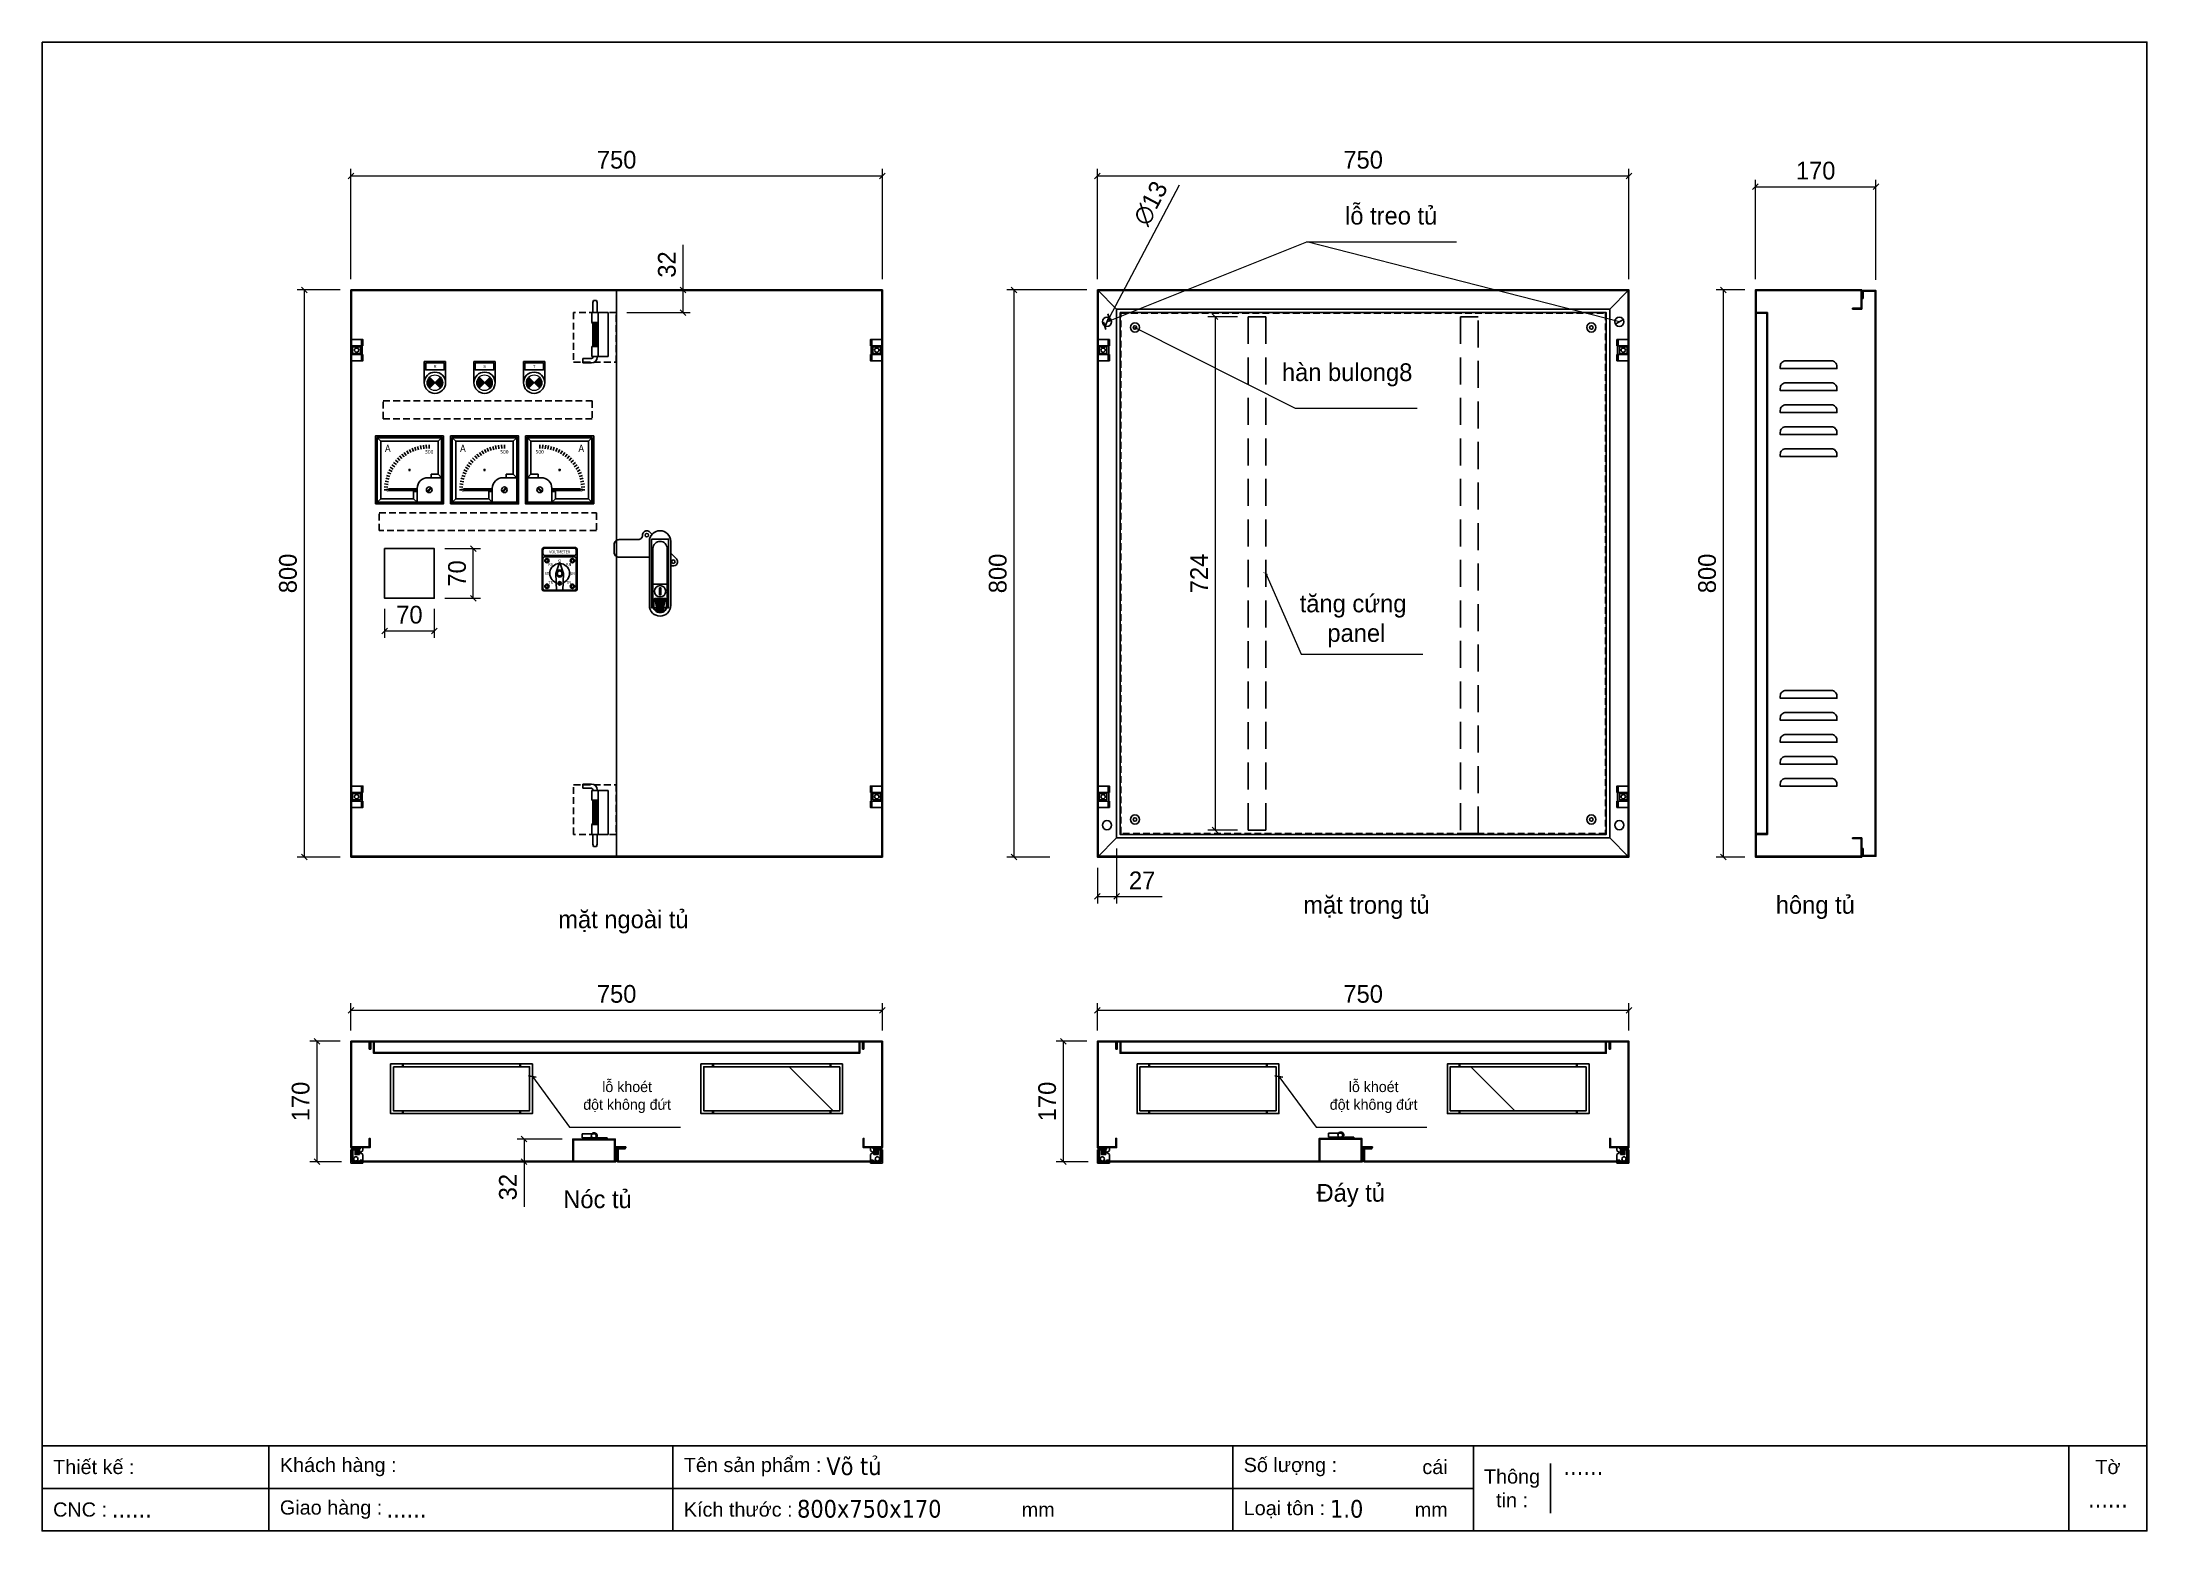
# Model space of a CAD drawing. Header units: millimetres. Extents: x 0 to 2970, y 0 to 2100.
import ezdxf
from ezdxf.enums import TextEntityAlignment as Align

# ---------------------------------------------------------------- set-up
doc = ezdxf.new("R2010")
doc.units = ezdxf.units.MM
doc.linetypes.add('HIDDEN2', pattern=[4.7625, 3.175, -1.5875])
doc.linetypes.add('HIDDENX2', pattern=[19.05, 12.7, -6.35])
doc.layers.add('01', color=7, linetype='HIDDEN2')
doc.layers.add('07', color=5, linetype='Continuous', lineweight=5)
doc.styles.add('Arial', font='arial.ttf')
doc.styles.add('Arial-Black', font='txt')
doc.styles.add('Tahoma (Input Text)', font='tahoma.ttf')
doc.dimstyles.new('CNC', dxfattribs={"dimtxt": 50, "dimasz": 5, "dimexe": 5, "dimexo": 15, "dimgap": 10, "dimtad": 1, "dimdec": 0, "dimtxsty": 'Standard', "dimblk": 'OPEN30', "dimcen": 10, "dimclrd": 5, "dimclre": 5, "dimclrt": 3, "dimazin": 3, "dimtfac": 1, "dimtdec": 0, "dimtmove": 0, "dimatfit": 3, "dimldrblk": 'ARCHTICK', "dimlwd": 9, "dimlwe": 9})
doc.dimstyles.new('Dim-25', dxfattribs={"dimtxt": 25, "dimasz": 8, "dimexe": 10, "dimexo": 15, "dimgap": 10, "dimtad": 1, "dimdec": 0, "dimtxsty": 'Standard', "dimblk": 'OBLIQUE', "dimcen": 10, "dimclrd": 5, "dimclre": 5, "dimclrt": 3, "dimazin": 3, "dimtfac": 1, "dimtdec": 0, "dimtmove": 0, "dimatfit": 3, "dimldrblk": 'OBLIQUE', "dimlwd": 9, "dimlwe": 9})

msp = doc.modelspace()

# ---------------------------------------------------------------- texts
at = {"color": 2, "char_height": 25, "width": 775, "attachment_point": 5}
for s, insert in [('lỗ treo tủ', (1903.6, 1855)), ('hàn bulong8', (1841.5, 1630.6)), ('tăng cứng\\P panel', (1849.9, 1283.6)), ('mặt trong tủ ', (1868.8, 879.3)), ('hông tủ', (2502.1, 879.3)), ('mặt ngoài tủ ', (820.3, 858.9)), ('{\\H0.6x;lỗ khoét \\Pđột không đứt} ', (825.5, 611.7)), ('{\\H0.6x;lỗ khoét \\Pđột không đứt} ', (1878.9, 611.7)), ('Nóc tủ', (783.7, 467.6)), ('Đáy tủ', (1846.6, 473.1))]:
    msp.add_mtext(s, dxfattribs=dict(at, insert=insert))

# ---------------------------------------------------------------- blocks, each defined once
blk = doc.blocks.new('*D1')
at = {"color": 0, "linetype": 'ByBlock', "lineweight": -2}
for p, q in [((439.7, 1915.2), (431.7, 1907.2)), ((1181.7, 1907.2), (1189.7, 1915.2))]:
    blk.add_line(p, q, dxfattribs=at)
at = {"color": 5, "lineweight": 9, "ltscale": 3, "transparency": 16777216}
for p, q in [((435.7, 1765.5), (435.7, 1921.2)), ((435.7, 1911.2), (1185.7, 1911.2)), ((1185.7, 1765.5), (1185.7, 1921.2))]:
    blk.add_line(p, q, dxfattribs=at)
at = {"layer": 'Defpoints', "color": 0, "ltscale": 3, "transparency": 16777216}
for p in [(1185.7, 1911.2), (435.7, 1750.5), (1185.7, 1750.5)]:
    blk.add_point(p, dxfattribs=at)
at = {"color": 3, "ltscale": 3, "transparency": 16777216, "insert": (810.7, 1933.9), "char_height": 25, "attachment_point": 5}
blk.add_mtext('750', dxfattribs=at)
blk = doc.blocks.new('_Oblique')
at = {"color": 0, "linetype": 'ByBlock', "lineweight": -2}
blk.add_line((-0.5, -0.5), (0.5, 0.5), dxfattribs=at)
blk = doc.blocks.new('*D2')
at = {"color": 0, "linetype": 'ByBlock', "lineweight": -2}
for p, q in [((373.8, 1746.5), (365.8, 1754.5)), ((365.8, 954.5), (373.8, 946.5))]:
    blk.add_line(p, q, dxfattribs=at)
at = {"color": 5, "lineweight": 9, "ltscale": 3, "transparency": 16777216}
for p, q in [((420.7, 1750.5), (359.8, 1750.5)), ((369.8, 1750.5), (369.8, 950.5)), ((420.7, 950.5), (359.8, 950.5))]:
    blk.add_line(p, q, dxfattribs=at)
at = {"layer": 'Defpoints', "color": 0, "ltscale": 3, "transparency": 16777216}
for p in [(435.7, 1750.5), (369.8, 950.5), (435.7, 950.5)]:
    blk.add_point(p, dxfattribs=at)
at = {"color": 3, "ltscale": 3, "transparency": 16777216, "insert": (347, 1350.5), "char_height": 25, "attachment_point": 5, "rotation": 90}
blk.add_mtext('800', dxfattribs=at)
blk = doc.blocks.new('khungtenAsean2')
at = {"color": 7}
for p, q in [((2970, -1980), (0, -1980)), ((320, -1980), (320, -2100)), ((890, -1980), (890, -2100)), ((1680, -1980), (1680, -2100)), ((2020, -1980), (2020, -2100)), ((2860, -1980), (2860, -2100)), ((2128.3, -2005), (2128.3, -2075)), ((2020, -2040), (0, -2040))]:
    blk.add_line(p, q, dxfattribs=at)
blk.add_lwpolyline([(0, 0), (2970, 0), (2970, -2100), (0, -2100)], close=True, dxfattribs=at)
at = {"color": 2, "char_height": 20, "style": 'Arial'}
for s, insert, width, attachment_point in [('  Thiết kế :', (0, -2010), 917.634, 4), ('  Khách hàng :', (320, -2010), 917.634, 4), ('  Tên sản phẩm :', (890, -2010), 917.634, 4), ('  Số lượng :', (1680, -2010), 917.634, 4), ('cái', (1947.6, -2010), 917.634, 4), ('Thông\\Ptin :', (2074.2, -2040), 108.311, 5), ('Tờ', (2915, -2010), 110, 5), ('  CNC :', (0, -2070), 917.634, 4), ('  Giao hàng :', (320, -2070), 917.634, 4), ('  Kích thước :', (890, -2070), 917.634, 4), ('mm', (1382.3, -2070), 917.634, 4), ('  Loại tôn :', (1680, -2070), 917.634, 4), ('mm', (1936.9, -2070), 917.634, 4)]:
    blk.add_mtext(s, dxfattribs=dict(at, insert=insert, width=width, attachment_point=attachment_point))
at = {"color": 1, "style": 'Tahoma (Input Text)', "flags": 8}
for tag, p in [('#01', (137.1, -2021.3)), ('#03', (506.6, -2019.3)), ('#05', (1106.6, -2021.3)), ('#07', (1834.7, -2021.3)), ('#09', (2146.7, -2021.3)), ('#02', (98.5, -2081.3)), ('#04', (486.1, -2081.3)), ('#06', (1065.3, -2081.3)), ('#08', (1817.4, -2081.3)), ('#10', (2146.7, -2081.3))]:
    blk.add_attdef(tag, p, '', height=25, dxfattribs=at)
blk.add_attdef('#11', text='', height=25, dxfattribs=at).set_placement((2915, -2067.3), align=Align.CENTER)
blk = doc.blocks.new('HL003-2-2')
at = {"color": 1}
for p, q in [((15, 21), (15, 12)), ((15, -9), (15, 0)), ((16, 12), (17, 12)), ((16, 0), (17, 0))]:
    blk.add_line(p, q, dxfattribs=at)
blk.add_lwpolyline([(17, 0), (17, -9), (0, -9), (0, 21), (17, 21), (17, 12)], dxfattribs=at)
blk.add_lwpolyline([(0, 12), (16, 12), (16, 0), (0, 0)], close=True, dxfattribs=at)
blk.add_circle((8, 6), 3, dxfattribs=at)
blk = doc.blocks.new('HL035-1-1')
at = {"color": 1}
for p, q in [((-5, 88), (-17, 88)), ((-17, 88), (-17, 82)), ((-5, 82), (-17, 82)), ((-4.5, 79), (18.5, 79)), ((-4.5, 65), (-4.5, 79)), ((-4.5, 65), (4.5, 65)), ((1.3, 65), (-4, 64)), ((4, 64), (-4, 62.5)), ((-4, 64), (-3, 64)), ((4, 62.5), (-4, 61)), ((-4, 62.5), (-3, 62.5)), ((4, 61), (-4, 59.5)), ((-4, 61), (-3, 61)), ((4, 59.5), (-4, 58)), ((-4, 59.5), (-3, 59.5)), ((-3, 79), (-3, 80)), ((-3, 79), (-3, 79)), ((3, 79), (3, 80)), ((3, 64), (4, 64)), ((3, 62.5), (4, 62.5)), ((3, 61), (4, 61)), ((3, 59.5), (4, 59.5)), ((4.5, 65), (4.5, 79)), ((4.5, 65), (4.5, 31)), ((18.5, 79), (18.5, 17)), ((-4.5, 17), (-4.5, 31)), ((-4.5, 31), (4.5, 31)), ((4, 58), (-4, 56.5)), ((-4, 58), (-3, 58)), ((4, 56.5), (-4, 55)), ((-4, 56.5), (-3, 56.5)), ((4, 55), (-4, 53.5)), ((-4, 55), (-3, 55)), ((4, 53.5), (-4, 52)), ((-4, 53.5), (-3, 53.5)), ((4, 52), (-4, 50.5)), ((-4, 52), (-3, 52)), ((4, 50.5), (-4, 49)), ((-4, 50.5), (-3, 50.5)), ((4, 49), (-4, 47.5)), ((-4, 49), (-3, 49)), ((4, 47.5), (-4, 46)), ((-4, 47.5), (-3, 47.5)), ((4, 46), (-4, 44.5)), ((-4, 46), (-3, 46)), ((4, 44.5), (-4, 43)), ((-4, 44.5), (-3, 44.5)), ((4, 43), (-4, 41.5)), ((-4, 43), (-3, 43)), ((4, 41.5), (-4, 40)), ((-4, 41.5), (-3, 41.5)), ((4, 40), (-4, 38.5)), ((-4, 40), (-3, 40)), ((4, 38.5), (-4, 37)), ((-4, 38.5), (-3, 38.5)), ((4, 37), (-4, 35.5)), ((-4, 37), (-3, 37)), ((4, 35.5), (-4, 34)), ((-4, 35.5), (-3, 35.5)), ((4, 34), (-4, 32.5)), ((-4, 34), (-3, 34)), ((3, 58), (4, 58)), ((3, 56.5), (4, 56.5)), ((3, 55), (4, 55)), ((3, 53.5), (4, 53.5)), ((3, 52), (4, 52)), ((3, 50.5), (4, 50.5)), ((3, 49), (4, 49)), ((3, 47.5), (4, 47.5)), ((3, 46), (4, 46)), ((3, 44.5), (4, 44.5)), ((3, 43), (4, 43)), ((3, 41.5), (4, 41.5)), ((3, 40), (4, 40)), ((3, 38.5), (4, 38.5)), ((3, 37), (4, 37)), ((3, 35.5), (4, 35.5)), ((3, 34), (4, 34)), ((4.5, 17), (4.5, 31)), ((18.5, 17), (-4.5, 17)), ((-3, 3), (-2, 0)), ((3, 3), (2, 0))]:
    blk.add_line(p, q, dxfattribs=at)
for points in [[(-3, 32.5), (-3, 65)], [(3, 65), (3, 32.5)], [(-3, 3), (-3, 17)], [(2, 0), (-2, 0)], [(3, 17), (3, 3)]]:
    blk.add_lwpolyline(points, dxfattribs=at)
blk.add_lwpolyline([(-4, 32.5), (4, 32.5), (4, 31), (-4, 31)], close=True, dxfattribs=at)
for radius in [8, 2]:
    blk.add_arc((-5, 80), radius, 0, 90, dxfattribs=at)
blk = doc.blocks.new('*D3')
at = {"color": 5, "lineweight": 9, "ltscale": 3, "transparency": 16777216}
for p, q in [((2417.6, 1765.5), (2417.6, 1905.9)), ((2587.6, 1764.5), (2587.6, 1905.9)), ((2417.6, 1895.9), (2587.6, 1895.9))]:
    blk.add_line(p, q, dxfattribs=at)
at = {"color": 0, "linetype": 'ByBlock', "lineweight": -2}
for p, q in [((2421.6, 1899.9), (2413.6, 1891.9)), ((2583.6, 1891.9), (2591.6, 1899.9))]:
    blk.add_line(p, q, dxfattribs=at)
at = {"layer": 'Defpoints', "color": 0, "ltscale": 3, "transparency": 16777216}
for p in [(2587.6, 1895.9), (2417.6, 1750.5), (2587.6, 1749.5)]:
    blk.add_point(p, dxfattribs=at)
at = {"color": 3, "ltscale": 3, "transparency": 16777216, "insert": (2502.6, 1918.6), "char_height": 25, "attachment_point": 5}
blk.add_mtext('170', dxfattribs=at)
blk = doc.blocks.new('*D4')
at = {"color": 0, "linetype": 'ByBlock', "lineweight": -2}
for p, q in [((2376.2, 1746.5), (2368.2, 1754.5)), ((2368.2, 954.5), (2376.2, 946.5))]:
    blk.add_line(p, q, dxfattribs=at)
at = {"color": 5, "lineweight": 9, "ltscale": 3, "transparency": 16777216}
for p, q in [((2402.6, 1750.5), (2362.2, 1750.5)), ((2372.2, 1750.5), (2372.2, 950.5)), ((2402.6, 950.5), (2362.2, 950.5))]:
    blk.add_line(p, q, dxfattribs=at)
at = {"layer": 'Defpoints', "color": 0, "ltscale": 3, "transparency": 16777216}
for p in [(2417.6, 1750.5), (2372.2, 950.5), (2417.6, 950.5)]:
    blk.add_point(p, dxfattribs=at)
at = {"color": 3, "ltscale": 3, "transparency": 16777216, "insert": (2349.5, 1350.5), "char_height": 25, "attachment_point": 5, "rotation": 90}
blk.add_mtext('800', dxfattribs=at)
blk = doc.blocks.new('Ampere-Meter-front')
at = {"color": 6}
for p, q in [((-40.5, 40.5), (-45.5, 45.5)), ((5.6, 26), (3.7, 30.7)), ((9.2, 27.4), (7.6, 32.1)), ((12.9, 28.5), (11.6, 33.3)), ((16.6, 29.4), (15.6, 34.3)), ((20.4, 30), (19.7, 35)), ((24.2, 30.4), (23.8, 35.4)), ((28, 30.5), (28, 35.5)), ((40.5, 40.5), (45.5, 45.5)), ((-24.5, -2.1), (-29, 0.1)), ((-22.7, 1.2), (-27, 3.8)), ((-20.6, 4.5), (-24.8, 7.3)), ((-18.4, 7.6), (-22.4, 10.7)), ((-16, 10.6), (-19.7, 13.9)), ((-13.4, 13.4), (-16.9, 16.9)), ((-10.6, 16), (-13.9, 19.7)), ((-7.6, 18.4), (-10.7, 22.4)), ((-4.5, 20.6), (-7.3, 24.8)), ((-1.2, 22.7), (-3.8, 27)), ((-1.5, 0), (1.5, 0)), ((2.1, 24.5), (-0.1, 29)), ((0, 1.5), (0, -1.5)), ((-30.5, -28), (-35.5, -28)), ((-30.5, -28), (-35.5, -28)), ((-30.4, -24.2), (-35.4, -23.8)), ((-30, -20.4), (-35, -19.7)), ((-29.4, -16.6), (-34.3, -15.6)), ((-28.5, -12.9), (-33.3, -11.6)), ((-27.4, -9.2), (-32.1, -7.6)), ((-26, -5.6), (-30.7, -3.7)), ((-30.5, -28), (-28.1, -26.8)), ((-30.5, -28), (-28.1, -29.2)), ((11, -26.8), (-28.1, -26.8)), ((11, -29.2), (-28.1, -29.2)), ((30.2, -24.7), (24.7, -30.2)), ((31.3, -25.8), (25.8, -31.3)), ((30.5, -11), (30.5, -6)), ((45.5, -11), (40.5, -6)), ((-40.5, -40.5), (-45.5, -45.5)), ((11, -30.5), (6, -30.5)), ((11, -45.5), (6, -40.5))]:
    blk.add_line(p, q, dxfattribs=at)
for points in [[(-48, -48), (48, -48), (48, 48), (-48, 48)], [(-45.5, -45.5), (45.5, -45.5), (45.5, 45.5), (-45.5, 45.5)]]:
    blk.add_lwpolyline(points, close=True, dxfattribs=at)
for points in [[(40.5, -6), (40.5, 40.5), (-40.5, 40.5), (-40.5, -40.5), (6, -40.5)], [(30.5, -6), (40.5, -6)], [(6, -40.5), (6, -30.5)]]:
    blk.add_lwpolyline(points, dxfattribs=at)
blk.add_lwpolyline([(11, -45.5), (11, -26, -0.414214), (26, -11), (45.5, -11)], format="xyb", dxfattribs=at)
blk.add_circle((28, -28), 4, dxfattribs=at)
at = {"color": 6, "style": 'Tahoma (Input Text)'}
for tag, height, p in [('BEW-96', 10, (-30.5, 30.5)), ('MAX', 5, (28, 25.5)), ('O', 5, (-30.5, -28))]:
    blk.add_attdef(tag, text='', height=height, dxfattribs=at).set_placement(p, align=Align.MIDDLE_CENTER)
blk = doc.blocks.new('Den XANH')
h = blk.add_hatch(color=5)
h.paths.add_polyline_path([(15, 15), (22.8, 7.2, 0.198912), (26, 15, 0.198912), (22.8, 22.8)])
h.paths.add_polyline_path([(15, 15), (7.2, 22.8, 0.198912), (4, 15, 0.198912), (7.2, 7.2)])
at = {"color": 7}
for p, q in [((0, 45), (30, 45)), ((0, 45), (0, 15)), ((30, 15), (30, 45))]:
    blk.add_line(p, q, dxfattribs=at)
blk.add_lwpolyline([(2, 43), (28, 43), (28, 33), (2, 33)], close=True, dxfattribs=at)
blk.add_circle((15, 15), 15, dxfattribs=at)
at = {"layer": '07', "color": 5, "linetype": 'Continuous', "lineweight": 5, "ltscale": 3}
for p, q in [((22.8, 22.8), (7.2, 7.2)), ((7.2, 22.8), (22.8, 7.2))]:
    blk.add_line(p, q, dxfattribs=at)
blk.add_circle((15, 15), 11, dxfattribs=at)
at = {"layer": '01', "color": 2, "linetype": 'Continuous', "lineweight": 5, "style": 'Arial-Black'}
blk.add_attdef('T-SP', text='', height=2.4, dxfattribs=at).set_placement((15.2, 36), align=Align.CENTER)
blk = doc.blocks.new('Den DO')
h = blk.add_hatch(color=1)
h.paths.add_polyline_path([(7.2, 7.2), (15, 15), (7.2, 22.8, 0.198912), (4, 15, 0.198912)])
h.paths.add_polyline_path([(26, 15, 0.198912), (22.8, 22.8), (15, 15), (22.8, 7.2, 0.198912)])
at = {"color": 7}
for p, q in [((0, 45), (30, 45)), ((0, 45), (0, 15)), ((30, 15), (30, 45))]:
    blk.add_line(p, q, dxfattribs=at)
blk.add_lwpolyline([(2, 43), (28, 43), (28, 33), (2, 33)], close=True, dxfattribs=at)
blk.add_circle((15, 15), 15, dxfattribs=at)
at = {"layer": '07', "color": 1, "linetype": 'Continuous', "lineweight": 5, "ltscale": 3}
for p, q in [((22.8, 22.8), (7.2, 7.2)), ((7.2, 22.8), (22.8, 7.2))]:
    blk.add_line(p, q, dxfattribs=at)
blk.add_circle((15, 15), 11, dxfattribs=at)
at = {"layer": '01', "color": 2, "linetype": 'Continuous', "lineweight": 5, "style": 'Arial-Black'}
blk.add_attdef('T-SP', text='', height=2.4, dxfattribs=at).set_placement((15.2, 36), align=Align.CENTER)
blk = doc.blocks.new('Den VANG')
h = blk.add_hatch(color=2)
h.paths.add_polyline_path([(22.8, 7.2, 0.198912), (26, 15, 0.198912), (22.8, 22.8), (15, 15)])
h.paths.add_polyline_path([(7.2, 7.2), (15, 15), (7.2, 22.8, 0.198912), (4, 15, 0.198912)])
at = {"color": 7}
for p, q in [((0, 45), (30, 45)), ((0, 45), (0, 15)), ((30, 15), (30, 45))]:
    blk.add_line(p, q, dxfattribs=at)
blk.add_lwpolyline([(2, 43), (28, 43), (28, 33), (2, 33)], close=True, dxfattribs=at)
blk.add_circle((15, 15), 15, dxfattribs=at)
at = {"layer": '07', "color": 2, "linetype": 'Continuous', "lineweight": 5, "ltscale": 3}
for p, q in [((22.8, 22.8), (7.2, 7.2)), ((7.2, 22.8), (22.8, 7.2))]:
    blk.add_line(p, q, dxfattribs=at)
blk.add_circle((15, 15), 11, dxfattribs=at)
at = {"layer": '01', "color": 2, "linetype": 'Continuous', "lineweight": 5, "style": 'Arial-Black'}
blk.add_attdef('T-SP', text='', height=2.4, dxfattribs=at).set_placement((15.2, 36), align=Align.CENTER)
blk = doc.blocks.new('*D5')
at = {"color": 5, "lineweight": 9, "ltscale": 3, "transparency": 16777216}
for p, q in [((483.3, 1300.5), (483.3, 1259.5)), ((553.3, 1300.5), (553.3, 1259.5)), ((483.3, 1269.5), (553.3, 1269.5))]:
    blk.add_line(p, q, dxfattribs=at)
at = {"color": 0, "linetype": 'ByBlock', "lineweight": -2}
for p, q in [((487.3, 1273.5), (479.3, 1265.5)), ((549.3, 1265.5), (557.3, 1273.5))]:
    blk.add_line(p, q, dxfattribs=at)
at = {"layer": 'Defpoints', "color": 0, "ltscale": 3, "transparency": 16777216}
for p in [(483.3, 1315.5), (553.3, 1315.5), (553.3, 1269.5)]:
    blk.add_point(p, dxfattribs=at)
at = {"color": 3, "ltscale": 3, "transparency": 16777216, "insert": (518.3, 1292.2), "char_height": 25, "attachment_point": 5}
blk.add_mtext('70', dxfattribs=at)
blk = doc.blocks.new('*D6')
at = {"color": 5, "lineweight": 9, "ltscale": 3, "transparency": 16777216}
for p, q in [((568.3, 1385.5), (618.4, 1385.5)), ((608.4, 1315.5), (608.4, 1385.5)), ((568.3, 1315.5), (618.4, 1315.5))]:
    blk.add_line(p, q, dxfattribs=at)
at = {"color": 0, "linetype": 'ByBlock', "lineweight": -2}
for p, q in [((612.4, 1381.5), (604.4, 1389.5)), ((604.4, 1319.5), (612.4, 1311.5))]:
    blk.add_line(p, q, dxfattribs=at)
at = {"layer": 'Defpoints', "color": 0, "ltscale": 3, "transparency": 16777216}
for p in [(553.3, 1385.5), (608.4, 1385.5), (553.3, 1315.5)]:
    blk.add_point(p, dxfattribs=at)
at = {"color": 3, "ltscale": 3, "transparency": 16777216, "insert": (585.6, 1350.5), "char_height": 25, "attachment_point": 5, "rotation": 90}
blk.add_mtext('70', dxfattribs=at)
blk = doc.blocks.new('*D7')
at = {"color": 0, "linetype": 'ByBlock', "lineweight": -2}
for p, q in [((1493.1, 1915.2), (1485.1, 1907.2)), ((2235.1, 1907.2), (2243.1, 1915.2))]:
    blk.add_line(p, q, dxfattribs=at)
at = {"color": 5, "lineweight": 9, "ltscale": 3, "transparency": 16777216}
for p, q in [((1489.1, 1765.5), (1489.1, 1921.2)), ((1489.1, 1911.2), (2239.1, 1911.2)), ((2239.1, 1765.5), (2239.1, 1921.2))]:
    blk.add_line(p, q, dxfattribs=at)
at = {"layer": 'Defpoints', "color": 0, "ltscale": 3, "transparency": 16777216}
for p in [(2239.1, 1911.2), (1489.1, 1750.5), (2239.1, 1750.5)]:
    blk.add_point(p, dxfattribs=at)
at = {"color": 3, "ltscale": 3, "transparency": 16777216, "insert": (1864.1, 1933.9), "char_height": 25, "attachment_point": 5}
blk.add_mtext('750', dxfattribs=at)
blk = doc.blocks.new('*D8')
at = {"color": 0, "linetype": 'ByBlock', "lineweight": -2}
for p, q in [((1375.3, 1746.5), (1367.3, 1754.5)), ((1367.3, 954.5), (1375.3, 946.5))]:
    blk.add_line(p, q, dxfattribs=at)
at = {"color": 5, "lineweight": 9, "ltscale": 3, "transparency": 16777216}
for p, q in [((1474.1, 1750.5), (1361.3, 1750.5)), ((1371.3, 1750.5), (1371.3, 950.5)), ((1422.2, 950.5), (1361.3, 950.5))]:
    blk.add_line(p, q, dxfattribs=at)
at = {"layer": 'Defpoints', "color": 0, "ltscale": 3, "transparency": 16777216}
for p in [(1489.1, 1750.5), (1371.3, 950.5), (1437.2, 950.5)]:
    blk.add_point(p, dxfattribs=at)
at = {"color": 3, "ltscale": 3, "transparency": 16777216, "insert": (1348.6, 1350.5), "char_height": 25, "attachment_point": 5, "rotation": 90}
blk.add_mtext('800', dxfattribs=at)
blk = doc.blocks.new('HL003-2-3')
h = blk.add_hatch()
h.set_pattern_fill('ANSI31', color=2, scale=0.5, style=0)
h.set_pattern_definition([(45, (8435.407, 86016.9664), (-1.122532015, 1.122532015), [])])
h.paths.add_polyline_path([(11, 10), (5, 10), (5, 0), (11, 0)])
at = {"color": 1}
for p, q in [((0, 22), (17, 22)), ((0, 20), (0, 22)), ((0, 20), (15, 20)), ((4, 18), (0, 18)), ((0, 10), (0, 18)), ((0, 10), (8, 3)), ((0, 4), (3.4, 7)), ((0, 0), (0, 4)), ((16, 0), (0, 0)), ((4, 20), (4, 18)), ((17, 3), (8, 3)), ((15, 20), (15, 3)), ((16, 3), (16, 0)), ((17, 22), (17, 3))]:
    blk.add_line(p, q, dxfattribs=at)
at = {"color": 2}
blk.add_lwpolyline([(5, 10), (11, 10), (11, 0), (5, 0)], close=True, dxfattribs=at)
at = {"color": 1}
blk.add_circle((10, 16), 3, dxfattribs=at)
blk.add_circle((10, 16), 3, dxfattribs=at)
blk = doc.blocks.new('*D9')
at = {"color": 5, "lineweight": 9, "ltscale": 3, "transparency": 16777216}
for p, q in [((1474.1, 690.7), (1431, 690.7)), ((1441, 690.7), (1441, 520.7)), ((1476.1, 520.7), (1431, 520.7))]:
    blk.add_line(p, q, dxfattribs=at)
at = {"color": 0, "linetype": 'ByBlock', "lineweight": -2}
for p, q in [((1445, 686.7), (1437, 694.7)), ((1437, 524.7), (1445, 516.7))]:
    blk.add_line(p, q, dxfattribs=at)
at = {"layer": 'Defpoints', "color": 0, "ltscale": 3, "transparency": 16777216}
for p in [(1489.1, 690.7), (1441, 520.7), (1491.1, 520.7)]:
    blk.add_point(p, dxfattribs=at)
at = {"color": 3, "ltscale": 3, "transparency": 16777216, "insert": (1418.3, 605.7), "char_height": 25, "attachment_point": 5, "rotation": 90}
blk.add_mtext('170', dxfattribs=at)
blk = doc.blocks.new('HL035-1-3')
at = {"color": 1}
for p, q in [((0, 3), (-17, 3)), ((-17, -3), (-17, 3)), ((0, 4.5), (18.5, 4.5)), ((18.5, 3), (0.2, 3)), ((4.4, 1), (2.9, 0.7)), ((18.5, 3), (18.5, 4.5)), ((0, -3), (-17, -3))]:
    blk.add_line(p, q, dxfattribs=at)
for radius, start, end in [(4.5, 90, 138.1897), (4.5, 221.8103, 13.4301), (3, 87.0927, 90), (3, 270, 90), (3, 270, 13.4301)]:
    blk.add_arc((0, 0), radius, start, end, dxfattribs=at)
blk = doc.blocks.new('AB301-2-1')
at = {"linetype": 'Continuous'}
h = blk.add_hatch(dxfattribs=at)
h.set_pattern_fill('ACAD_ISO09W100', color=1, scale=0.2)
h.set_pattern_definition([(0, (-368.0181, 398.3814), (0, 1), [4.8, -0.6, 1.2, -0.6, 1.2, -0.6])])
h.paths.add_polyline_path([(-4.1, -88.5, 0.118404), (0, -89.5, 0.118404), (4.1, -88.5), (7, -72), (-7, -72)])
at = {"color": 1, "linetype": 'Continuous'}
for p, q in [((-10, -50.5), (10, -50.5)), ((-7, -72), (7, -72)), ((-7, -72), (-4.1, -88.5)), ((7, -72), (4.1, -88.5))]:
    blk.add_line(p, q, dxfattribs=at)
for points in [[(-15, -12.5), (-57.5, -12.5, -0.414214), (-65, -5), (-65, 5, -0.414214), (-57.5, 12.5), (-30.7, 12.5, 0.414214), (-24.7, 18.5), (-24.7, 18.7)], [(-24.7, 18.7, -0.198912), (-23, 23), (-23, 23, -0.414214), (-14.5, 23), (-11.3, 19.8)], [(15, -6.5), (23, -14.5, -0.414214), (23, -23), (23, -23, -0.381561), (15, -23.4, -0.381561)]]:
    blk.add_lwpolyline(points, format="xyb", dxfattribs=at)
for points in [[(0, 25), (0, 25, -0.414214), (15, 10), (15, -80.5, -0.414214), (0, -95.5), (0, -95.5, -0.414214), (-15, -80.5), (-15, 10, -0.414214)], [(0, 10, -0.414214), (10, 0), (10, -80.5, -0.414214), (0, -90.5, -0.414214), (-10, -80.5), (-10, 0, -0.414214)], [(9, -72.5), (9, -80.5, -0.414214), (0, -89.5, -0.414214), (-9, -80.5), (-9, -72.5, -0.414214), (-7, -70.5), (7, -70.5, -0.414214)]]:
    blk.add_lwpolyline(points, format="xyb", close=True, dxfattribs=at)
at = {"color": 2, "linetype": 'Continuous'}
blk.add_lwpolyline([(-12, 13.3), (12, 13.3), (12, -83.7), (-12, -83.7)], close=True, dxfattribs=at)
at = {"color": 1, "linetype": 'Continuous'}
blk.add_lwpolyline([(-1, -55.5), (1, -55.5), (1, -65.5), (-1, -65.5)], close=True, dxfattribs=at)
for centre, radius in [((-18.7, 18.7), 2.5), ((18.7, -18.7), 2.5), ((0, -60.5), 8)]:
    blk.add_circle(centre, radius, dxfattribs=at)
blk = doc.blocks.new('_ArchTick')
at = {"color": 0, "const_width": 0.15}
blk.add_lwpolyline([(-0.5, -0.5), (0.5, 0.5)], dxfattribs=at)
blk = doc.blocks.new('_Open30')
at = {"color": 0, "linetype": 'ByBlock', "lineweight": -2}
for p, q in [((-1, 0.27), (0, 0)), ((0, 0), (-1, -0.27)), ((0, 0), (-1, 0))]:
    blk.add_line(p, q, dxfattribs=at)
blk = doc.blocks.new('*D10')
at = {"color": 5, "lineweight": 9, "ltscale": 3, "transparency": 16777216}
for p, q in [((1516.1, 962.5), (1516.1, 885)), ((1489.1, 935.5), (1489.1, 885)), ((1489.1, 895), (1516.1, 895)), ((1516.1, 895), (1580.3, 895))]:
    blk.add_line(p, q, dxfattribs=at)
at = {"color": 0, "linetype": 'ByBlock', "lineweight": -2}
for p, q in [((1493.1, 899), (1485.1, 891)), ((1512.1, 891), (1520.1, 899))]:
    blk.add_line(p, q, dxfattribs=at)
at = {"layer": 'Defpoints', "color": 0, "ltscale": 3, "transparency": 16777216}
for p in [(1489.1, 950.5), (1516.1, 977.5), (1516.1, 895)]:
    blk.add_point(p, dxfattribs=at)
at = {"color": 3, "ltscale": 3, "transparency": 16777216, "insert": (1552.2, 917.6), "char_height": 25, "attachment_point": 5}
blk.add_mtext('27', dxfattribs=at)
blk = doc.blocks.new('*D11')
at = {"color": 5, "lineweight": 9, "ltscale": 3, "transparency": 16777216}
for p, q in [((1489.1, 705.7), (1489.1, 744.5)), ((2239.1, 705.7), (2239.1, 744.5)), ((1489.1, 734.5), (2239.1, 734.5))]:
    blk.add_line(p, q, dxfattribs=at)
at = {"color": 0, "linetype": 'ByBlock', "lineweight": -2}
for p, q in [((1493.1, 738.5), (1485.1, 730.5)), ((2235.1, 730.5), (2243.1, 738.5))]:
    blk.add_line(p, q, dxfattribs=at)
at = {"layer": 'Defpoints', "color": 0, "ltscale": 3, "transparency": 16777216}
for p in [(2239.1, 734.5), (1489.1, 690.7), (2239.1, 690.7)]:
    blk.add_point(p, dxfattribs=at)
at = {"color": 3, "ltscale": 3, "transparency": 16777216, "insert": (1864.1, 757.3), "char_height": 25, "attachment_point": 5}
blk.add_mtext('750', dxfattribs=at)
blk = doc.blocks.new('*D12')
at = {"color": 5, "lineweight": 9, "ltscale": 3, "transparency": 16777216}
for p in [(1604.3, 1898.4), (1499.5, 1699.8)]:
    blk.add_line(p, (1505.6, 1711.3), dxfattribs=at)
at = {"color": 0, "linetype": 'ByBlock', "lineweight": -2}
for p, q in [((1501.2, 1694.4), (1497.9, 1705.2)), ((1503.9, 1716.7), (1507.3, 1705.9))]:
    blk.add_line(p, q, dxfattribs=at)
at = {"layer": 'Defpoints', "color": 0, "ltscale": 3, "transparency": 16777216}
for p in [(1499.5, 1699.8), (1505.6, 1711.3)]:
    blk.add_point(p, dxfattribs=at)
at = {"color": 3, "ltscale": 3, "transparency": 16777216, "insert": (1564.2, 1872.6), "char_height": 25, "attachment_point": 5, "rotation": 62.1802}
blk.add_mtext('∅13', dxfattribs=at)
blk = doc.blocks.new('*D13')
at = {"color": 5, "lineweight": 9, "ltscale": 3, "transparency": 16777216}
for p, q in [((420.7, 690.7), (377.7, 690.7)), ((387.7, 690.7), (387.7, 520.7)), ((422.7, 520.7), (377.7, 520.7))]:
    blk.add_line(p, q, dxfattribs=at)
at = {"color": 0, "linetype": 'ByBlock', "lineweight": -2}
for p, q in [((391.7, 686.7), (383.7, 694.7)), ((383.7, 524.7), (391.7, 516.7))]:
    blk.add_line(p, q, dxfattribs=at)
at = {"layer": 'Defpoints', "color": 0, "ltscale": 3, "transparency": 16777216}
for p in [(435.7, 690.7), (387.7, 520.7), (437.7, 520.7)]:
    blk.add_point(p, dxfattribs=at)
at = {"color": 3, "ltscale": 3, "transparency": 16777216, "insert": (364.9, 605.7), "char_height": 25, "attachment_point": 5, "rotation": 90}
blk.add_mtext('170', dxfattribs=at)
blk = doc.blocks.new('*D14')
at = {"color": 5, "lineweight": 9, "ltscale": 3, "transparency": 16777216}
for p, q in [((435.7, 705.7), (435.7, 744.5)), ((1185.7, 705.7), (1185.7, 744.5)), ((435.7, 734.5), (1185.7, 734.5))]:
    blk.add_line(p, q, dxfattribs=at)
at = {"color": 0, "linetype": 'ByBlock', "lineweight": -2}
for p, q in [((439.7, 738.5), (431.7, 730.5)), ((1181.7, 730.5), (1189.7, 738.5))]:
    blk.add_line(p, q, dxfattribs=at)
at = {"layer": 'Defpoints', "color": 0, "ltscale": 3, "transparency": 16777216}
for p in [(1185.7, 734.5), (435.7, 690.7), (1185.7, 690.7)]:
    blk.add_point(p, dxfattribs=at)
at = {"color": 3, "ltscale": 3, "transparency": 16777216, "insert": (810.7, 757.3), "char_height": 25, "attachment_point": 5}
blk.add_mtext('750', dxfattribs=at)
blk = doc.blocks.new('*D15')
at = {"color": 5, "lineweight": 9, "ltscale": 3, "transparency": 16777216}
for p, q in [((1686.6, 1712.5), (1645.1, 1712.5)), ((1655.1, 1712.5), (1655.1, 988.5)), ((1686.6, 988.5), (1645.1, 988.5))]:
    blk.add_line(p, q, dxfattribs=at)
at = {"color": 0, "linetype": 'ByBlock', "lineweight": -2}
for p, q in [((1659.1, 1708.5), (1651.1, 1716.5)), ((1651.1, 992.5), (1659.1, 984.5))]:
    blk.add_line(p, q, dxfattribs=at)
at = {"layer": 'Defpoints', "color": 0, "ltscale": 3, "transparency": 16777216}
for p in [(1701.6, 1712.5), (1655.1, 988.5), (1701.6, 988.5)]:
    blk.add_point(p, dxfattribs=at)
at = {"color": 3, "ltscale": 3, "transparency": 16777216, "insert": (1632.6, 1350.5), "char_height": 25, "attachment_point": 5, "rotation": 90}
blk.add_mtext('724', dxfattribs=at)
blk = doc.blocks.new('*D16')
at = {"color": 5, "lineweight": 9, "ltscale": 3, "transparency": 16777216}
for p, q in [((733.7, 552.7), (670.2, 552.7)), ((680.2, 552.7), (680.2, 520.7)), ((734.7, 520.7), (670.2, 520.7)), ((680.2, 520.7), (680.2, 457.2))]:
    blk.add_line(p, q, dxfattribs=at)
at = {"color": 0, "linetype": 'ByBlock', "lineweight": -2}
for p, q in [((684.2, 548.7), (676.2, 556.7)), ((676.2, 524.7), (684.2, 516.7))]:
    blk.add_line(p, q, dxfattribs=at)
at = {"layer": 'Defpoints', "color": 0, "ltscale": 3, "transparency": 16777216}
for p in [(748.7, 552.7), (680.2, 520.7), (749.7, 520.7)]:
    blk.add_point(p, dxfattribs=at)
at = {"color": 3, "ltscale": 3, "transparency": 16777216, "insert": (657.4, 484.9), "char_height": 25, "attachment_point": 5, "rotation": 90}
blk.add_mtext('32', dxfattribs=at)
blk = doc.blocks.new('*D17')
at = {"color": 5, "lineweight": 9, "ltscale": 3, "transparency": 16777216}
for p, q in [((904.5, 1750.5), (904.5, 1814.1)), ((825.7, 1750.5), (914.5, 1750.5)), ((904.5, 1718.5), (904.5, 1750.5)), ((825, 1718.5), (914.5, 1718.5))]:
    blk.add_line(p, q, dxfattribs=at)
at = {"color": 0, "linetype": 'ByBlock', "lineweight": -2}
for p, q in [((908.5, 1746.5), (900.5, 1754.5)), ((900.5, 1722.5), (908.5, 1714.5))]:
    blk.add_line(p, q, dxfattribs=at)
at = {"layer": 'Defpoints', "color": 0, "ltscale": 3, "transparency": 16777216}
for p in [(810.7, 1750.5), (904.5, 1750.5), (810, 1718.5)]:
    blk.add_point(p, dxfattribs=at)
at = {"color": 3, "ltscale": 3, "transparency": 16777216, "insert": (881.7, 1786.3), "char_height": 25, "attachment_point": 5, "rotation": 90}
blk.add_mtext('32', dxfattribs=at)
blk = doc.blocks.new('Von-nho')
at = {"color": 6}
for p, q in [((-24.5, -22.5), (-24.5, 34.5)), ((-23.5, 27.5), (-23.5, 33.5)), ((-22.5, 36.5), (22.5, 36.5)), ((-21.5, 35.5), (21.5, 35.5)), ((23.5, 33.5), (23.5, 27.5)), ((24.5, 34.5), (24.5, -22.5)), ((-23.5, -21.5), (-23.5, 21.5)), ((21.5, 25.5), (-21.5, 25.5)), ((-21.5, 23.5), (21.5, 23.5)), ((23.5, 21.5), (23.5, -21.5)), ((22.5, -24.5), (-22.5, -24.5)), ((21.5, -23.5), (-21.5, -23.5)), ((-0.8, -13.9), (-0.8, -14.1)), ((-0.1, -13.9), (-0.8, -13.9)), ((-0.8, -14.1), (-0.1, -14.1)), ((0.1, -13.2), (-0.1, -13.2)), ((-0.1, -13.2), (-0.1, -13.9)), ((-0.1, -14.1), (-0.1, -14.8)), ((-0.1, -14.8), (0.1, -14.8)), ((0.1, -13.9), (0.1, -13.2)), ((0.8, -13.9), (0.1, -13.9)), ((0.1, -14.1), (0.8, -14.1)), ((0.1, -14.8), (0.1, -14.1)), ((0.8, -14.1), (0.8, -13.9))]:
    blk.add_line(p, q, dxfattribs=at)
blk.add_lwpolyline([(5.5, 0), (0.2, 15.3, 0.713683), (-0.2, 15.3), (-5.5, 0), (-4.5, -24), (4.5, -24), (5.5, 0)], format="xyb", dxfattribs=at)
at = {"color": 2}
for centre, radius in [((-18, 18), 3), ((0, 0), 5), ((18, 18), 3), ((-18, -18), 3), ((18, -18), 3)]:
    blk.add_circle(centre, radius, dxfattribs=at)
at = {"color": 6}
for centre, radius in [((-18, 18), 2), ((0, 0), 3.5), ((18, 18), 2), ((-18, -18), 2), ((0, -14), 2.5), ((0, -14), 1.75), ((18, -18), 2)]:
    blk.add_circle(centre, radius, dxfattribs=at)
for centre, radius, start, end in [((-22.5, 34.5), 2, 90, 180), ((-21.5, 33.5), 2, 90, 180), ((21.5, 33.5), 2, 0, 90), ((22.5, 34.5), 2, 0, 90), ((-21.5, 27.5), 2, 180, 270), ((-21.5, 21.5), 2, 90, 180), ((0, 0), 14, 92.839, 249.0883), ((0, 0), 14, 290.9117, 87.161), ((21.5, 27.5), 2, 270, 0), ((21.5, 21.5), 2, 0, 90), ((-22.5, -22.5), 2, 180, 270), ((-21.5, -21.5), 2, 180, 270), ((21.5, -21.5), 2, 270, 0), ((22.5, -22.5), 2, 270, 0)]:
    blk.add_arc(centre, radius, start, end, dxfattribs=at)
at = {"color": 6, "insert": (0, 30.5), "char_height": 4, "width": 47, "attachment_point": 5}
blk.add_mtext('{\\fTahoma|b0|i0|c0|p34;VOLTMETER}', dxfattribs=at)
at = {"color": 6, "style": 'Tahoma (Input Text)'}
for tag, p in [('ST', (-18, 0)), ('RS', (-12.7, 12.7)), ('O', (0, 18)), ('RN', (12.7, 12.7)), ('SN', (18, 0)), ('TR', (-12.7, -12.7)), ('TN', (12.7, -12.7))]:
    blk.add_attdef(tag, text='', height=4, dxfattribs=at).set_placement(p, align=Align.MIDDLE_CENTER)

# ---------------------------------------------------------------- dimensions: what is measured, and where the dimension line sits
at = {"ltscale": 3}
for base, p1, p2, picture, middle in [((1185.7, 1911.2), (435.7, 1750.5), (1185.7, 1750.5), '*D1', (810.7, 1911.2)), ((2239.1, 1911.2), (1489.1, 1750.5), (2239.1, 1750.5), '*D7', (1864.1, 1911.2))]:
    dim = msp.add_linear_dim(base=base, p1=p1, p2=p2, dimstyle='Dim-25', dxfattribs=at)
    dim.commit()
    dim.dimension.update_dxf_attribs({"geometry": picture, "text_midpoint": middle, "dimtype": 160})
for base, p1, p2, picture, middle in [((2587.6, 1895.9), (2417.6, 1750.5), (2587.6, 1749.5), '*D3', (2502.6, 1918.6)), ((553.3, 1269.5), (483.3, 1315.5), (553.3, 1315.5), '*D5', (518.3, 1292.2)), ((1516.1, 895), (1489.1, 950.5), (1516.1, 977.5), '*D10', (1552.2, 917.6)), ((1185.7, 734.5), (435.7, 690.7), (1185.7, 690.7), '*D14', (810.7, 757.3)), ((2239.1, 734.5), (1489.1, 690.7), (2239.1, 690.7), '*D11', (1864.1, 757.3))]:
    dim = msp.add_linear_dim(base=base, p1=p1, p2=p2, dimstyle='Dim-25', dxfattribs=at)
    dim.commit()
    dim.dimension.update_dxf_attribs({"geometry": picture, "text_midpoint": middle})
dim = msp.add_diameter_dim_2p(p1=(1499.5, 1699.8), p2=(1505.6, 1711.3), dimstyle='Dim-25', dxfattribs=at)
dim.commit()
dim.dimension.update_dxf_attribs({"geometry": '*D12', "text_midpoint": (1585, 1861.7), "dimtype": 163})
for base, p1, p2, picture, middle in [((904.5, 1750.5), (810, 1718.5), (810.7, 1750.5), '*D17', (881.7, 1786.3)), ((369.8, 950.5), (435.7, 1750.5), (435.7, 950.5), '*D2', (347, 1350.5)), ((1371.3, 950.5), (1489.1, 1750.5), (1437.2, 950.5), '*D8', (1348.6, 1350.5)), ((2372.2, 950.5), (2417.6, 1750.5), (2417.6, 950.5), '*D4', (2349.5, 1350.5)), ((1655.1, 988.5), (1701.6, 1712.5), (1701.6, 988.5), '*D15', (1632.6, 1350.5)), ((608.4, 1385.5), (553.3, 1315.5), (553.3, 1385.5), '*D6', (585.6, 1350.5)), ((387.7, 520.7), (435.7, 690.7), (437.7, 520.7), '*D13', (364.9, 605.7)), ((1441, 520.7), (1489.1, 690.7), (1491.1, 520.7), '*D9', (1418.3, 605.7)), ((680.2, 520.7), (748.7, 552.7), (749.7, 520.7), '*D16', (657.4, 484.9))]:
    dim = msp.add_linear_dim(base=base, p1=p1, p2=p2, angle=90, dimstyle='Dim-25', dxfattribs=at)
    dim.commit()
    dim.dimension.update_dxf_attribs({"geometry": picture, "text_midpoint": middle})

# ---------------------------------------------------------------- hatches: boundary and pattern name
at = {"ltscale": 3}
h = msp.add_hatch(dxfattribs=at)
h.set_pattern_fill('ANSI31', color=256, scale=50, style=0)
h.set_pattern_definition([(45, (-23198550.1, -1568865.4), (-220.970869, 220.970869), [])])
h.paths.add_polyline_path([(495.8, 654.7), (687.8, 654.7), (687.8, 592.7), (495.8, 592.7)])
h = msp.add_hatch(dxfattribs=at)
h.set_pattern_fill('ANSI31', color=256, scale=50, style=0)
h.set_pattern_definition([(135, (14206572.2, -1568865.4), (220.970869, 220.970869), [])])
h.paths.add_polyline_path([(1125.6, 654.7), (933.6, 654.7), (933.6, 592.7), (1125.6, 592.7)])
h = msp.add_hatch(dxfattribs=at)
h.set_pattern_fill('ANSI31', color=256, scale=50, style=0)
h.set_pattern_definition([(45, (-23145881.3, -1568865.4), (-220.970869, 220.970869), [])])
h.paths.add_polyline_path([(1549.2, 654.7), (1741.2, 654.7), (1741.2, 592.7), (1549.2, 592.7)])
h = msp.add_hatch(dxfattribs=at)
h.set_pattern_fill('ANSI31', color=256, scale=50, style=0)
h.set_pattern_definition([(135, (14259240.98, -1568865.4), (220.970869, 220.970869), [])])
h.paths.add_polyline_path([(2178.9, 654.7), (1986.9, 654.7), (1986.9, 592.7), (2178.9, 592.7)])

# ---------------------------------------------------------------- linework, layer by layer
for p, q in [((810.7, 1750.5), (810.7, 950.5)), ((1516.1, 1723.5), (1489.1, 1750.5)), ((2239.1, 1750.5), (2212.1, 1723.5)), ((1516.1, 977.5), (1489.1, 950.5)), ((2212.1, 977.5), (2239.1, 950.5)), ((508.4, 658.7), (508.4, 654.7)), ((509.4, 658.7), (509.4, 654.7)), ((674.2, 658.7), (674.2, 654.7)), ((675.2, 658.7), (675.2, 654.7)), ((946.2, 658.7), (946.2, 654.7)), ((947.2, 658.7), (947.2, 654.7)), ((1112, 658.7), (1112, 654.7)), ((1113, 658.7), (1113, 654.7)), ((1561.8, 658.7), (1561.8, 654.7)), ((1562.8, 658.7), (1562.8, 654.7)), ((1727.6, 658.7), (1727.6, 654.7)), ((1728.6, 658.7), (1728.6, 654.7)), ((1999.5, 658.7), (1999.5, 654.7)), ((2000.5, 658.7), (2000.5, 654.7)), ((2165.3, 658.7), (2165.3, 654.7)), ((2166.3, 658.7), (2166.3, 654.7)), ((508.4, 588.7), (508.4, 592.7)), ((509.4, 588.7), (509.4, 592.7)), ((674.2, 588.7), (674.2, 592.7)), ((675.2, 588.7), (675.2, 592.7)), ((946.2, 588.7), (946.2, 592.7)), ((947.2, 588.7), (947.2, 592.7)), ((1112, 588.7), (1112, 592.7)), ((1113, 588.7), (1113, 592.7)), ((1561.8, 588.7), (1561.8, 592.7)), ((1562.8, 588.7), (1562.8, 592.7)), ((1727.6, 588.7), (1727.6, 592.7)), ((1728.6, 588.7), (1728.6, 592.7)), ((1999.5, 588.7), (1999.5, 592.7)), ((2000.5, 588.7), (2000.5, 592.7)), ((2165.3, 588.7), (2165.3, 592.7)), ((2166.3, 588.7), (2166.3, 592.7))]:
    msp.add_line(p, q, dxfattribs=at)
for points in [[(435.7, 1750.5), (1185.7, 1750.5), (1185.7, 950.5), (435.7, 950.5)], [(436.7, 1749.5), (1184.7, 1749.5), (1184.7, 951.5), (436.7, 951.5)], [(1489.1, 1750.5), (2239.1, 1750.5), (2239.1, 950.5), (1489.1, 950.5)], [(1490.1, 1749.5), (2238.1, 1749.5), (2238.1, 951.5), (1490.1, 951.5)], [(1516.1, 1723.5), (2212.1, 1723.5), (2212.1, 977.5), (1516.1, 977.5)]]:
    msp.add_lwpolyline(points, close=True, dxfattribs=at)
at = {"color": 7}
for points in [[(2418.6, 1750.5), (2418.6, 1750.5), (2418.6, 1749.5), (2566.6, 1749.5), (2566.6, 1724.5), (2554.6, 1724.5), (2554.6, 1723.5), (2567.6, 1723.5), (2567.6, 1750.5), (2417.6, 1750.5), (2417.6, 1750.5), (2418.6, 1750.5)], [(2569.6, 1738.5), (2569.6, 1748.5), (2586.6, 1748.5), (2586.6, 952.5), (2569.6, 952.5), (2569.6, 962.5), (2568.6, 962.5), (2568.6, 951.5), (2587.6, 951.5), (2587.6, 1749.5), (2568.6, 1749.5), (2568.6, 1738.5)], [(461.7, 679.7), (461.7, 689.7), (436.7, 689.7), (436.7, 541.7), (461.7, 541.7), (461.7, 553.7), (462.7, 553.7), (462.7, 540.7), (435.7, 540.7), (435.7, 690.7), (462.7, 690.7), (462.7, 679.7)], [(1157.7, 679.7), (1157.7, 689.7), (463.7, 689.7), (463.7, 679.7), (462.7, 679.7), (462.7, 690.7), (1158.7, 690.7), (1158.7, 679.7)], [(1159.7, 679.7), (1159.7, 689.7), (1184.7, 689.7), (1184.7, 541.7), (1159.7, 541.7), (1159.7, 553.7), (1158.7, 553.7), (1158.7, 540.7), (1185.7, 540.7), (1185.7, 690.7), (1158.7, 690.7), (1158.7, 679.7)], [(1515.1, 679.7), (1515.1, 689.7), (1490.1, 689.7), (1490.1, 541.7), (1515.1, 541.7), (1515.1, 553.7), (1516.1, 553.7), (1516.1, 540.7), (1489.1, 540.7), (1489.1, 690.7), (1516.1, 690.7), (1516.1, 679.7)], [(2211.1, 679.7), (2211.1, 689.7), (1517.1, 689.7), (1517.1, 679.7), (1516.1, 679.7), (1516.1, 690.7), (2212.1, 690.7), (2212.1, 679.7)], [(2213.1, 679.7), (2213.1, 689.7), (2238.1, 689.7), (2238.1, 541.7), (2213.1, 541.7), (2213.1, 553.7), (2212.1, 553.7), (2212.1, 540.7), (2239.1, 540.7), (2239.1, 690.7), (2212.1, 690.7), (2212.1, 679.7)], [(823.7, 541.7), (808.7, 541.7), (808.7, 521.7), (438.7, 521.7), (438.7, 538.7), (448.7, 538.7), (448.7, 539.7), (437.7, 539.7), (437.7, 520.7), (809.7, 520.7), (809.7, 540.7), (823.7, 540.7)], [(807.7, 521.7), (807.7, 551.7), (749.7, 551.7), (749.7, 521.7), (748.7, 521.7), (748.7, 552.7), (808.7, 552.7), (808.7, 521.7)], [(1172.7, 538.7), (1182.7, 538.7), (1182.7, 521.7), (812.7, 521.7), (812.7, 538.7), (822.7, 538.7), (822.7, 539.7), (811.7, 539.7), (811.7, 520.7), (1183.7, 520.7), (1183.7, 539.7), (1172.7, 539.7)], [(1877.1, 541.7), (1862.1, 541.7), (1862.1, 521.7), (1492.1, 521.7), (1492.1, 538.7), (1502.1, 538.7), (1502.1, 539.7), (1491.1, 539.7), (1491.1, 520.7), (1863.1, 520.7), (1863.1, 540.7), (1877.1, 540.7)], [(1861.1, 521.7), (1861.1, 552.7), (1803.1, 552.7), (1803.1, 521.7), (1802.1, 521.7), (1802.1, 553.7), (1862.1, 553.7), (1862.1, 521.7)], [(2226.1, 538.7), (2236.1, 538.7), (2236.1, 521.7), (1866.1, 521.7), (1866.1, 538.7), (1876.1, 538.7), (1876.1, 539.7), (1865.1, 539.7), (1865.1, 520.7), (2237.1, 520.7), (2237.1, 539.7), (2226.1, 539.7)]]:
    msp.add_lwpolyline(points, close=True, dxfattribs=at)
for points in [[(2428.6, 950.5), (2417.6, 950.5), (2417.6, 1750.5), (2418.6, 1750.5), (2418.6, 1749.5), (2418.6, 1749.5), (2418.6, 951.5), (2428.6, 951.5)], [(2418.6, 951.5), (2566.6, 951.5), (2566.6, 976.5), (2554.6, 976.5), (2554.6, 977.5), (2567.6, 977.5), (2567.6, 950.5), (2417.6, 950.5), (2417.6, 950.5), (2428.6, 950.5), (2418.6, 950.5)]]:
    msp.add_lwpolyline(points, dxfattribs=at)
at = {"linetype": 'HIDDEN2', "ltscale": 3}
for points in [[(750, 1648.5), (810, 1648.5), (810, 1718.5), (750, 1718.5)], [(481.3, 1593.8), (776.3, 1593.8), (776.3, 1568.8), (481.3, 1568.8)], [(475.4, 1435.9), (782.2, 1435.9), (782.2, 1410.9), (475.4, 1410.9)], [(750, 1052.5), (810, 1052.5), (810, 982.5), (750, 982.5)]]:
    msp.add_lwpolyline(points, close=True, dxfattribs=at)
at = {"color": 1, "ltscale": 3}
msp.add_lwpolyline([(1521.1, 1718.5), (2207.1, 1718.5), (2207.1, 982.5), (1521.1, 982.5)], close=True, dxfattribs=at)
at = {"color": 1, "linetype": 'HIDDEN2', "ltscale": 3}
msp.add_lwpolyline([(1522.1, 1717.5), (2206.1, 1717.5), (2206.1, 983.5), (1522.1, 983.5)], close=True, dxfattribs=at)
at = {"linetype": 'HIDDENX2', "ltscale": 3}
for points in [[(1701.6, 1712.5), (1726.6, 1712.5), (1726.6, 988.5), (1701.6, 988.5)], [(2026.6, 1712.5), (2001.6, 1712.5), (2001.6, 983.5), (2026.6, 983.5)]]:
    msp.add_lwpolyline(points, close=True, dxfattribs=at)
at = {"color": 1}
for points in [[(2418.6, 983.5), (2433.6, 983.5), (2433.6, 1717.5), (2418.6, 1717.5), (2418.6, 1718.5), (2434.6, 1718.5), (2434.6, 982.5), (2418.6, 982.5)], [(1152.7, 689.7), (1152.7, 674.7), (468.7, 674.7), (468.7, 689.7), (467.7, 689.7), (467.7, 673.7), (1153.7, 673.7), (1153.7, 689.7)], [(2206.1, 689.7), (2206.1, 674.7), (1522.1, 674.7), (1522.1, 689.7), (1521.1, 689.7), (1521.1, 673.7), (2207.1, 673.7), (2207.1, 689.7)]]:
    msp.add_lwpolyline(points, close=True, dxfattribs=at)
at = {"color": 2}
for points in [[(449.2, 1670), (438.2, 1670), (438.2, 1661), (449.2, 1661)], [(1172.2, 1670), (1183.2, 1670), (1183.2, 1661), (1172.2, 1661)], [(1502.6, 1670), (1491.6, 1670), (1491.6, 1661), (1502.6, 1661)], [(2225.6, 1670), (2236.6, 1670), (2236.6, 1661), (2225.6, 1661)], [(472.3, 1542.5), (564.3, 1542.5), (564.3, 1450.5), (472.3, 1450.5)], [(578.3, 1542.5), (670.3, 1542.5), (670.3, 1450.5), (578.3, 1450.5)], [(776.3, 1542.5), (684.3, 1542.5), (684.3, 1450.5), (776.3, 1450.5)], [(449.2, 1031), (438.2, 1031), (438.2, 1040), (449.2, 1040)], [(1172.2, 1031), (1183.2, 1031), (1183.2, 1040), (1172.2, 1040)], [(1502.6, 1031), (1491.6, 1031), (1491.6, 1040), (1502.6, 1040)], [(2225.6, 1031), (2236.6, 1031), (2236.6, 1040), (2225.6, 1040)], [(491.8, 658.7), (691.8, 658.7), (691.8, 588.7), (491.8, 588.7)], [(495.8, 654.7), (687.8, 654.7), (687.8, 592.7), (495.8, 592.7)], [(1129.6, 658.7), (929.6, 658.7), (929.6, 588.7), (1129.6, 588.7)], [(1125.6, 654.7), (933.6, 654.7), (933.6, 592.7), (1125.6, 592.7)], [(1545.2, 658.7), (1745.2, 658.7), (1745.2, 588.7), (1545.2, 588.7)], [(1549.2, 654.7), (1741.2, 654.7), (1741.2, 592.7), (1549.2, 592.7)], [(2182.9, 658.7), (1982.9, 658.7), (1982.9, 588.7), (2182.9, 588.7)], [(2178.9, 654.7), (1986.9, 654.7), (1986.9, 592.7), (2178.9, 592.7)]]:
    msp.add_lwpolyline(points, close=True, dxfattribs=at)
for points in [[(2460.6, 1650.5), (2524.6, 1650.5, -0.414214), (2532.6, 1642.5), (2532.6, 1639.5), (2452.6, 1639.5), (2452.6, 1642.5, -0.414214)], [(2460.6, 1619.5), (2524.6, 1619.5, -0.414214), (2532.6, 1611.5), (2532.6, 1608.5), (2452.6, 1608.5), (2452.6, 1611.5, -0.414214)], [(2460.6, 1588.5), (2524.6, 1588.5, -0.414214), (2532.6, 1580.5), (2532.6, 1577.5), (2452.6, 1577.5), (2452.6, 1580.5, -0.414214)], [(2460.6, 1557.5), (2524.6, 1557.5, -0.414214), (2532.6, 1549.5), (2532.6, 1546.5), (2452.6, 1546.5), (2452.6, 1549.5, -0.414214)], [(2460.6, 1526.5), (2524.6, 1526.5, -0.414214), (2532.6, 1518.5), (2532.6, 1515.5), (2452.6, 1515.5), (2452.6, 1518.5, -0.414214)], [(2460.6, 1185.5), (2524.6, 1185.5, -0.414214), (2532.6, 1177.5), (2532.6, 1174.5), (2452.6, 1174.5), (2452.6, 1177.5, -0.414214)], [(2460.6, 1154.5), (2524.6, 1154.5, -0.414214), (2532.6, 1146.5), (2532.6, 1143.5), (2452.6, 1143.5), (2452.6, 1146.5, -0.414214)], [(2460.6, 1123.5), (2524.6, 1123.5, -0.414214), (2532.6, 1115.5), (2532.6, 1112.5), (2452.6, 1112.5), (2452.6, 1115.5, -0.414214)], [(2460.6, 1092.5), (2524.6, 1092.5, -0.414214), (2532.6, 1084.5), (2532.6, 1081.5), (2452.6, 1081.5), (2452.6, 1084.5, -0.414214)], [(2460.6, 1061.5), (2524.6, 1061.5, -0.414214), (2532.6, 1053.5), (2532.6, 1050.5), (2452.6, 1050.5), (2452.6, 1053.5, -0.414214)]]:
    msp.add_lwpolyline(points, format="xyb", close=True, dxfattribs=at)
at = {"color": 2, "ltscale": 3}
msp.add_lwpolyline([(483.3, 1385.5), (553.3, 1385.5), (553.3, 1315.5), (483.3, 1315.5)], close=True, dxfattribs=at)
for centre, radius in [((1502.6, 1705.5), 6.5), ((1542.1, 1697.5), 6.5), ((1542.1, 1697.5), 2.5), ((2186.1, 1697.5), 6.5), ((2186.1, 1697.5), 2.5), ((2225.6, 1705.5), 6.5), ((1542.1, 1003.5), 6.5), ((2186.1, 1003.5), 6.5), ((1502.6, 995.5), 6.5), ((1542.1, 1003.5), 2.5), ((2186.1, 1003.5), 2.5), ((2225.6, 995.5), 6.5)]:
    msp.add_circle(centre, radius, dxfattribs=at)
at = {"color": 2}
for centre in [(778.9, 557.2), (1832.3, 558.2)]:
    msp.add_circle(centre, 4, dxfattribs=at)

# ---------------------------------------------------------------- block references
at = {"color": 7}
ref = msp.add_blockref('khungtenAsean2', (0, 2100), dxfattribs=at)
ref.add_attrib('#11', '......', dxfattribs={"color": 1, "height": 25, "style": 'Tahoma (Input Text)'}).set_placement((2915, 32.7), align=Align.CENTER)
ref.add_attrib('#09', '......', (2146.7, 78.7), dxfattribs={"color": 1, "height": 25, "style": 'Tahoma (Input Text)'})
ref.add_attrib('#08', '1.0', (1817.4, 18.7), dxfattribs={"color": 1, "height": 25, "style": 'Tahoma (Input Text)'})
ref.add_attrib('#06', '800x750x170', (1065.3, 18.7), dxfattribs={"color": 1, "height": 25, "style": 'Tahoma (Input Text)'})
ref.add_attrib('#05', 'Võ tủ', (1106.6, 78.7), dxfattribs={"color": 1, "height": 25, "style": 'Tahoma (Input Text)'})
ref.add_attrib('#04', '......', (486.1, 18.7), dxfattribs={"color": 1, "height": 25, "style": 'Tahoma (Input Text)'})
ref.add_attrib('#02', '......', (98.5, 18.7), dxfattribs={"color": 1, "height": 25, "style": 'Tahoma (Input Text)'})
at = {"color": 7, "xscale": -1, "rotation": 180}
for name, p in [('HL035-1-1', (780.2, 1735.5)), ('HL003-2-2', (435.7, 1041.5)), ('HL003-2-2', (1489.1, 1041.5)), ('HL035-1-3', (778.9, 557.2)), ('HL003-2-3', (1168.7, 540.7)), ('HL035-1-3', (1832.3, 558.2)), ('HL003-2-3', (2222.1, 540.7))]:
    msp.add_blockref(name, p, dxfattribs=at)
at = {"color": 7}
for name, p in [('HL003-2-2', (435.7, 1659.5)), ('HL003-2-2', (1489.1, 1659.5)), ('AB301-2-1', (872, 1385.8)), ('HL035-1-1', (780.2, 965.5))]:
    msp.add_blockref(name, p, dxfattribs=at)
at = {"color": 7, "xscale": -1}
for p in [(1185.7, 1659.5), (2239.1, 1659.5)]:
    msp.add_blockref('HL003-2-2', p, dxfattribs=at)
at = {"color": 7}
ref = msp.add_blockref('Den DO', (539.3, 1604.5), dxfattribs=at)
ref.add_attrib('T-SP', 'R', dxfattribs={"layer": '01', "color": 2, "linetype": 'Continuous', "lineweight": 5, "height": 4, "style": 'Arial'}).set_placement((554.5, 1640.5), align=Align.CENTER)
ref = msp.add_blockref('Den VANG', (609.3, 1604.5), dxfattribs=at)
ref.add_attrib('T-SP', 'S', dxfattribs={"layer": '01', "color": 2, "linetype": 'Continuous', "lineweight": 5, "height": 4, "style": 'Arial'}).set_placement((624.5, 1640.5), align=Align.CENTER)
ref = msp.add_blockref('Den XANH', (679.3, 1604.5), dxfattribs=at)
ref.add_attrib('T-SP', 'T', dxfattribs={"layer": '01', "color": 2, "linetype": 'Continuous', "lineweight": 5, "height": 4, "style": 'Arial'}).set_placement((694.5, 1640.5), align=Align.CENTER)
at = {"color": 7, "lineweight": -3}
ref = msp.add_blockref('Ampere-Meter-front', (518.3, 1496.5), dxfattribs=at)
ref.add_attrib('BEW-96', 'A', dxfattribs={"height": 10, "style": 'Tahoma (Input Text)'}).set_placement((487.8, 1527), align=Align.MIDDLE_CENTER)
ref.add_attrib('O', 'O', dxfattribs={"height": 5, "style": 'Tahoma (Input Text)'}).set_placement((487.8, 1468.5), align=Align.MIDDLE_CENTER)
ref.add_attrib('MAX', '500', dxfattribs={"height": 5, "style": 'Tahoma (Input Text)'}).set_placement((546.3, 1522), align=Align.MIDDLE_CENTER)
ref = msp.add_blockref('Ampere-Meter-front', (624.3, 1496.5), dxfattribs=at)
ref.add_attrib('BEW-96', 'A', dxfattribs={"height": 10, "style": 'Tahoma (Input Text)'}).set_placement((593.8, 1527), align=Align.MIDDLE_CENTER)
ref.add_attrib('O', 'O', dxfattribs={"height": 5, "style": 'Tahoma (Input Text)'}).set_placement((593.8, 1468.5), align=Align.MIDDLE_CENTER)
ref.add_attrib('MAX', '500', dxfattribs={"height": 5, "style": 'Tahoma (Input Text)'}).set_placement((652.3, 1522), align=Align.MIDDLE_CENTER)
ref = msp.add_blockref('Ampere-Meter-front', (730.3, 1496.5), dxfattribs=dict(at, xscale=-1))
ref.add_attrib('BEW-96', 'A', dxfattribs={"height": 10, "style": 'Tahoma (Input Text)'}).set_placement((760.8, 1527), align=Align.MIDDLE_CENTER)
ref.add_attrib('O', 'O', dxfattribs={"height": 5, "style": 'Tahoma (Input Text)'}).set_placement((760.8, 1468.5), align=Align.MIDDLE_CENTER)
ref.add_attrib('MAX', '500', dxfattribs={"height": 5, "style": 'Tahoma (Input Text)'}).set_placement((702.2, 1522), align=Align.MIDDLE_CENTER)
at = {"color": 7}
msp.add_blockref('Von-nho', (730.3, 1350.5), dxfattribs=at).add_auto_attribs({'RN': 'RN', 'SN': 'SN', 'TN': 'TN', 'O': 'O', 'ST': 'ST', 'TR': 'TR', 'RS': 'RS'})
at = {"color": 7, "rotation": 180}
for name, p in [('HL003-2-2', (1185.7, 1041.5)), ('HL003-2-2', (2239.1, 1041.5)), ('HL003-2-3', (452.7, 540.7)), ('HL003-2-3', (1506.1, 540.7))]:
    msp.add_blockref(name, p, dxfattribs=at)

msp.set_redraw_order([(e.dxf.handle, doc.entitydb.next_handle()) for e in msp.query("TEXT MTEXT ATTDEF DIMENSION ARC_DIMENSION")])  # texts and dimensions are drawn at this point

# ---------------------------------------------------------------- leaders
at = {"ltscale": 3}
for points, dimstyle in [([(1502.6, 1705.5), (1784.5, 1818.2), (1995.8, 1818.2)], 'Dim-25'), ([(2225.6, 1705.5), (1784.5, 1818.2)], 'Dim-25'), ([(1542.1, 1697.5), (1768.3, 1583.7), (1940.1, 1583.7)], 'CNC'), ([(1726.6, 1350.5), (1776.7, 1236.7), (1948.5, 1236.7)], 'CNC'), ([(691.8, 641.1), (744.2, 569.3), (900.7, 569.3)], 'Dim-25'), ([(1745.2, 641.1), (1797.6, 569.3), (1954.1, 569.3)], 'Dim-25')]:
    msp.add_leader(points, dimstyle=dimstyle, dxfattribs=at)

doc.saveas('drawing.dxf')
